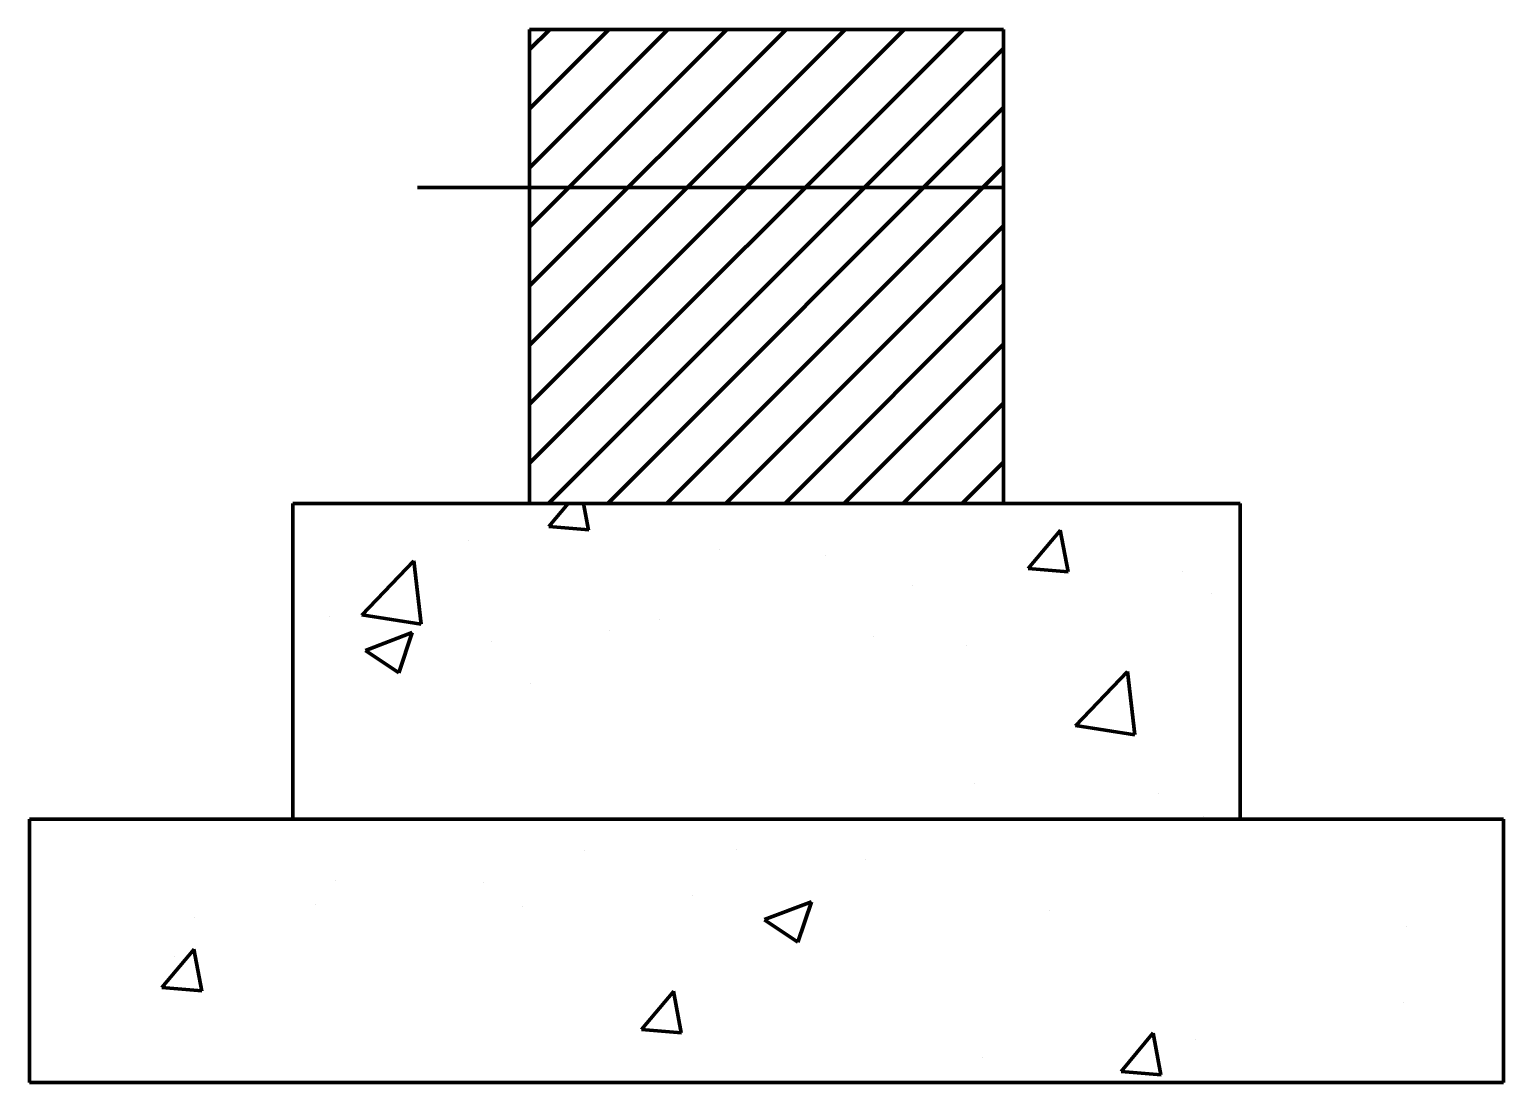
# Model space of a CAD drawing. Header units: inches. Extents: x 934 to 13503, y 40 to 6452.
# Drawn here: x 1913.6 to 1969.6, y 39.5 to 79.5 of the extents above; entities that cross this region are included whole.
import ezdxf

# ---------------------------------------------------------------- set-up
doc = ezdxf.new("R2010")
doc.units = ezdxf.units.IN
doc.layers.add('WINDOW', color=2, linetype='Continuous')

msp = doc.modelspace()

# ---------------------------------------------------------------- linework, layer by layer
at = {"layer": 'WINDOW', "color": 0, "lineweight": 80}
for p, q in [((1932.627, 79.51), (1950.627, 79.51)), ((1932.627, 61.51), (1932.627, 79.51)), ((1950.627, 79.51), (1950.627, 61.51)), ((1950.627, 73.51), (1928.368, 73.51)), ((1950.627, 61.51), (1950.627, 73.51)), ((1941.627, 61.51), (1923.627, 61.51)), ((1923.627, 61.51), (1923.627, 49.51)), ((1950.627, 61.51), (1932.627, 61.51)), ((1941.627, 61.51), (1959.627, 61.51)), ((1959.627, 61.51), (1959.627, 49.51)), ((1941.627, 49.51), (1913.627, 49.51)), ((1913.627, 49.51), (1913.627, 39.51)), ((1959.627, 49.51), (1923.627, 49.51)), ((1941.627, 49.51), (1969.627, 49.51)), ((1969.627, 49.51), (1969.627, 39.51)), ((1969.627, 39.51), (1913.627, 39.51))]:
    msp.add_line(p, q, dxfattribs=at)
at = {"layer": 'WINDOW', "color": 0, "linetype": 'Continuous', "lineweight": 80, "transparency": 33554687}
for p, q in [((1932.627, 78.747), (1933.39, 79.51)), ((1932.627, 76.502), (1935.635, 79.51)), ((1932.627, 74.257), (1937.88, 79.51)), ((1932.627, 72.012), (1940.125, 79.51)), ((1932.627, 69.767), (1942.37, 79.51)), ((1932.627, 67.522), (1944.615, 79.51)), ((1932.627, 65.277), (1946.86, 79.51)), ((1932.627, 63.032), (1949.105, 79.51)), ((1933.35, 61.51), (1950.627, 78.787)), ((1935.595, 61.51), (1950.627, 76.542)), ((1937.84, 61.51), (1950.627, 74.296)), ((1940.086, 61.51), (1950.627, 72.051)), ((1942.331, 61.51), (1950.627, 69.806)), ((1944.576, 61.51), (1950.627, 67.561)), ((1946.821, 61.51), (1950.627, 65.316)), ((1949.066, 61.51), (1950.627, 63.071)), ((1933.355, 60.632), (1934.092, 61.51)), ((1934.865, 60.497), (1934.678, 61.51)), ((1933.355, 60.631), (1934.873, 60.499)), ((1951.573, 59.038), (1952.798, 60.497)), ((1953.083, 58.903), (1952.789, 60.495)), ((1930.315, 60.083), (1930.315, 60.083)), ((1939.828, 59.763), (1939.828, 59.763)), ((1943.874, 59.51), (1943.874, 59.51)), ((1926.255, 57.267), (1928.233, 59.329)), ((1928.512, 56.916), (1928.232, 59.328)), ((1951.573, 59.038), (1953.092, 58.905)), ((1957.433, 58.937), (1957.433, 58.937)), ((1947.172, 58.38), (1947.172, 58.38)), ((1958.526, 58.068), (1958.526, 58.068)), ((1925.015, 57.22), (1925.015, 57.22)), ((1926.254, 57.27), (1928.513, 56.919)), ((1926.393, 55.923), (1928.171, 56.606)), ((1927.655, 55.069), (1928.17, 56.604)), ((1935.67, 56.671), (1935.67, 56.671)), ((1937.552, 57.114), (1937.552, 57.114)), ((1931.193, 56.277), (1931.193, 56.277)), ((1945.696, 56.442), (1945.696, 56.442)), ((1949.229, 56.098), (1949.229, 56.098)), ((1926.392, 55.922), (1927.655, 55.069)), ((1953.363, 53.063), (1955.341, 55.124)), ((1955.62, 52.712), (1955.339, 55.124)), ((1932.655, 54.653), (1932.655, 54.653)), ((1953.362, 53.066), (1955.621, 52.715)), ((1949.528, 50.874), (1949.528, 50.874)), ((1956.531, 50.474), (1956.531, 50.474)), ((1958.217, 49.612), (1958.217, 49.612)), ((1934.716, 48.332), (1934.716, 48.332)), ((1940.49, 48.362), (1940.49, 48.362)), ((1945.387, 47.986), (1945.387, 47.986)), ((1925.262, 47.171), (1925.262, 47.171)), ((1930.87, 47.096), (1930.87, 47.096)), ((1938.821, 46.599), (1938.821, 46.599)), ((1924.511, 46.259), (1924.511, 46.259)), ((1932.346, 46.198), (1932.346, 46.198)), ((1941.554, 45.696), (1943.332, 46.379)), ((1942.817, 44.843), (1943.332, 46.378)), ((1952.38, 46.026), (1952.38, 46.026)), ((1919.903, 45.789), (1919.903, 45.789)), ((1941.553, 45.695), (1942.817, 44.843)), ((1965.939, 45.453), (1965.939, 45.453)), ((1918.661, 43.12), (1919.885, 44.579)), ((1919.154, 44.293), (1919.154, 44.293)), ((1920.171, 42.985), (1919.877, 44.577)), ((1918.661, 43.12), (1920.179, 42.987)), ((1936.879, 41.526), (1938.104, 42.985)), ((1938.389, 41.391), (1938.095, 42.984)), ((1965.828, 42.56), (1965.828, 42.56)), ((1936.879, 41.526), (1938.397, 41.393)), ((1955.098, 39.932), (1956.322, 41.391)), ((1956.208, 41.293), (1956.208, 41.293)), ((1956.607, 39.797), (1956.314, 41.39)), ((1957.908, 41.157), (1957.908, 41.157)), ((1949.849, 40.456), (1949.849, 40.456)), ((1955.098, 39.932), (1956.616, 39.799)), ((1945.079, 39.531), (1945.079, 39.531))]:
    msp.add_line(p, q, dxfattribs=at)

doc.saveas('drawing.dxf')
